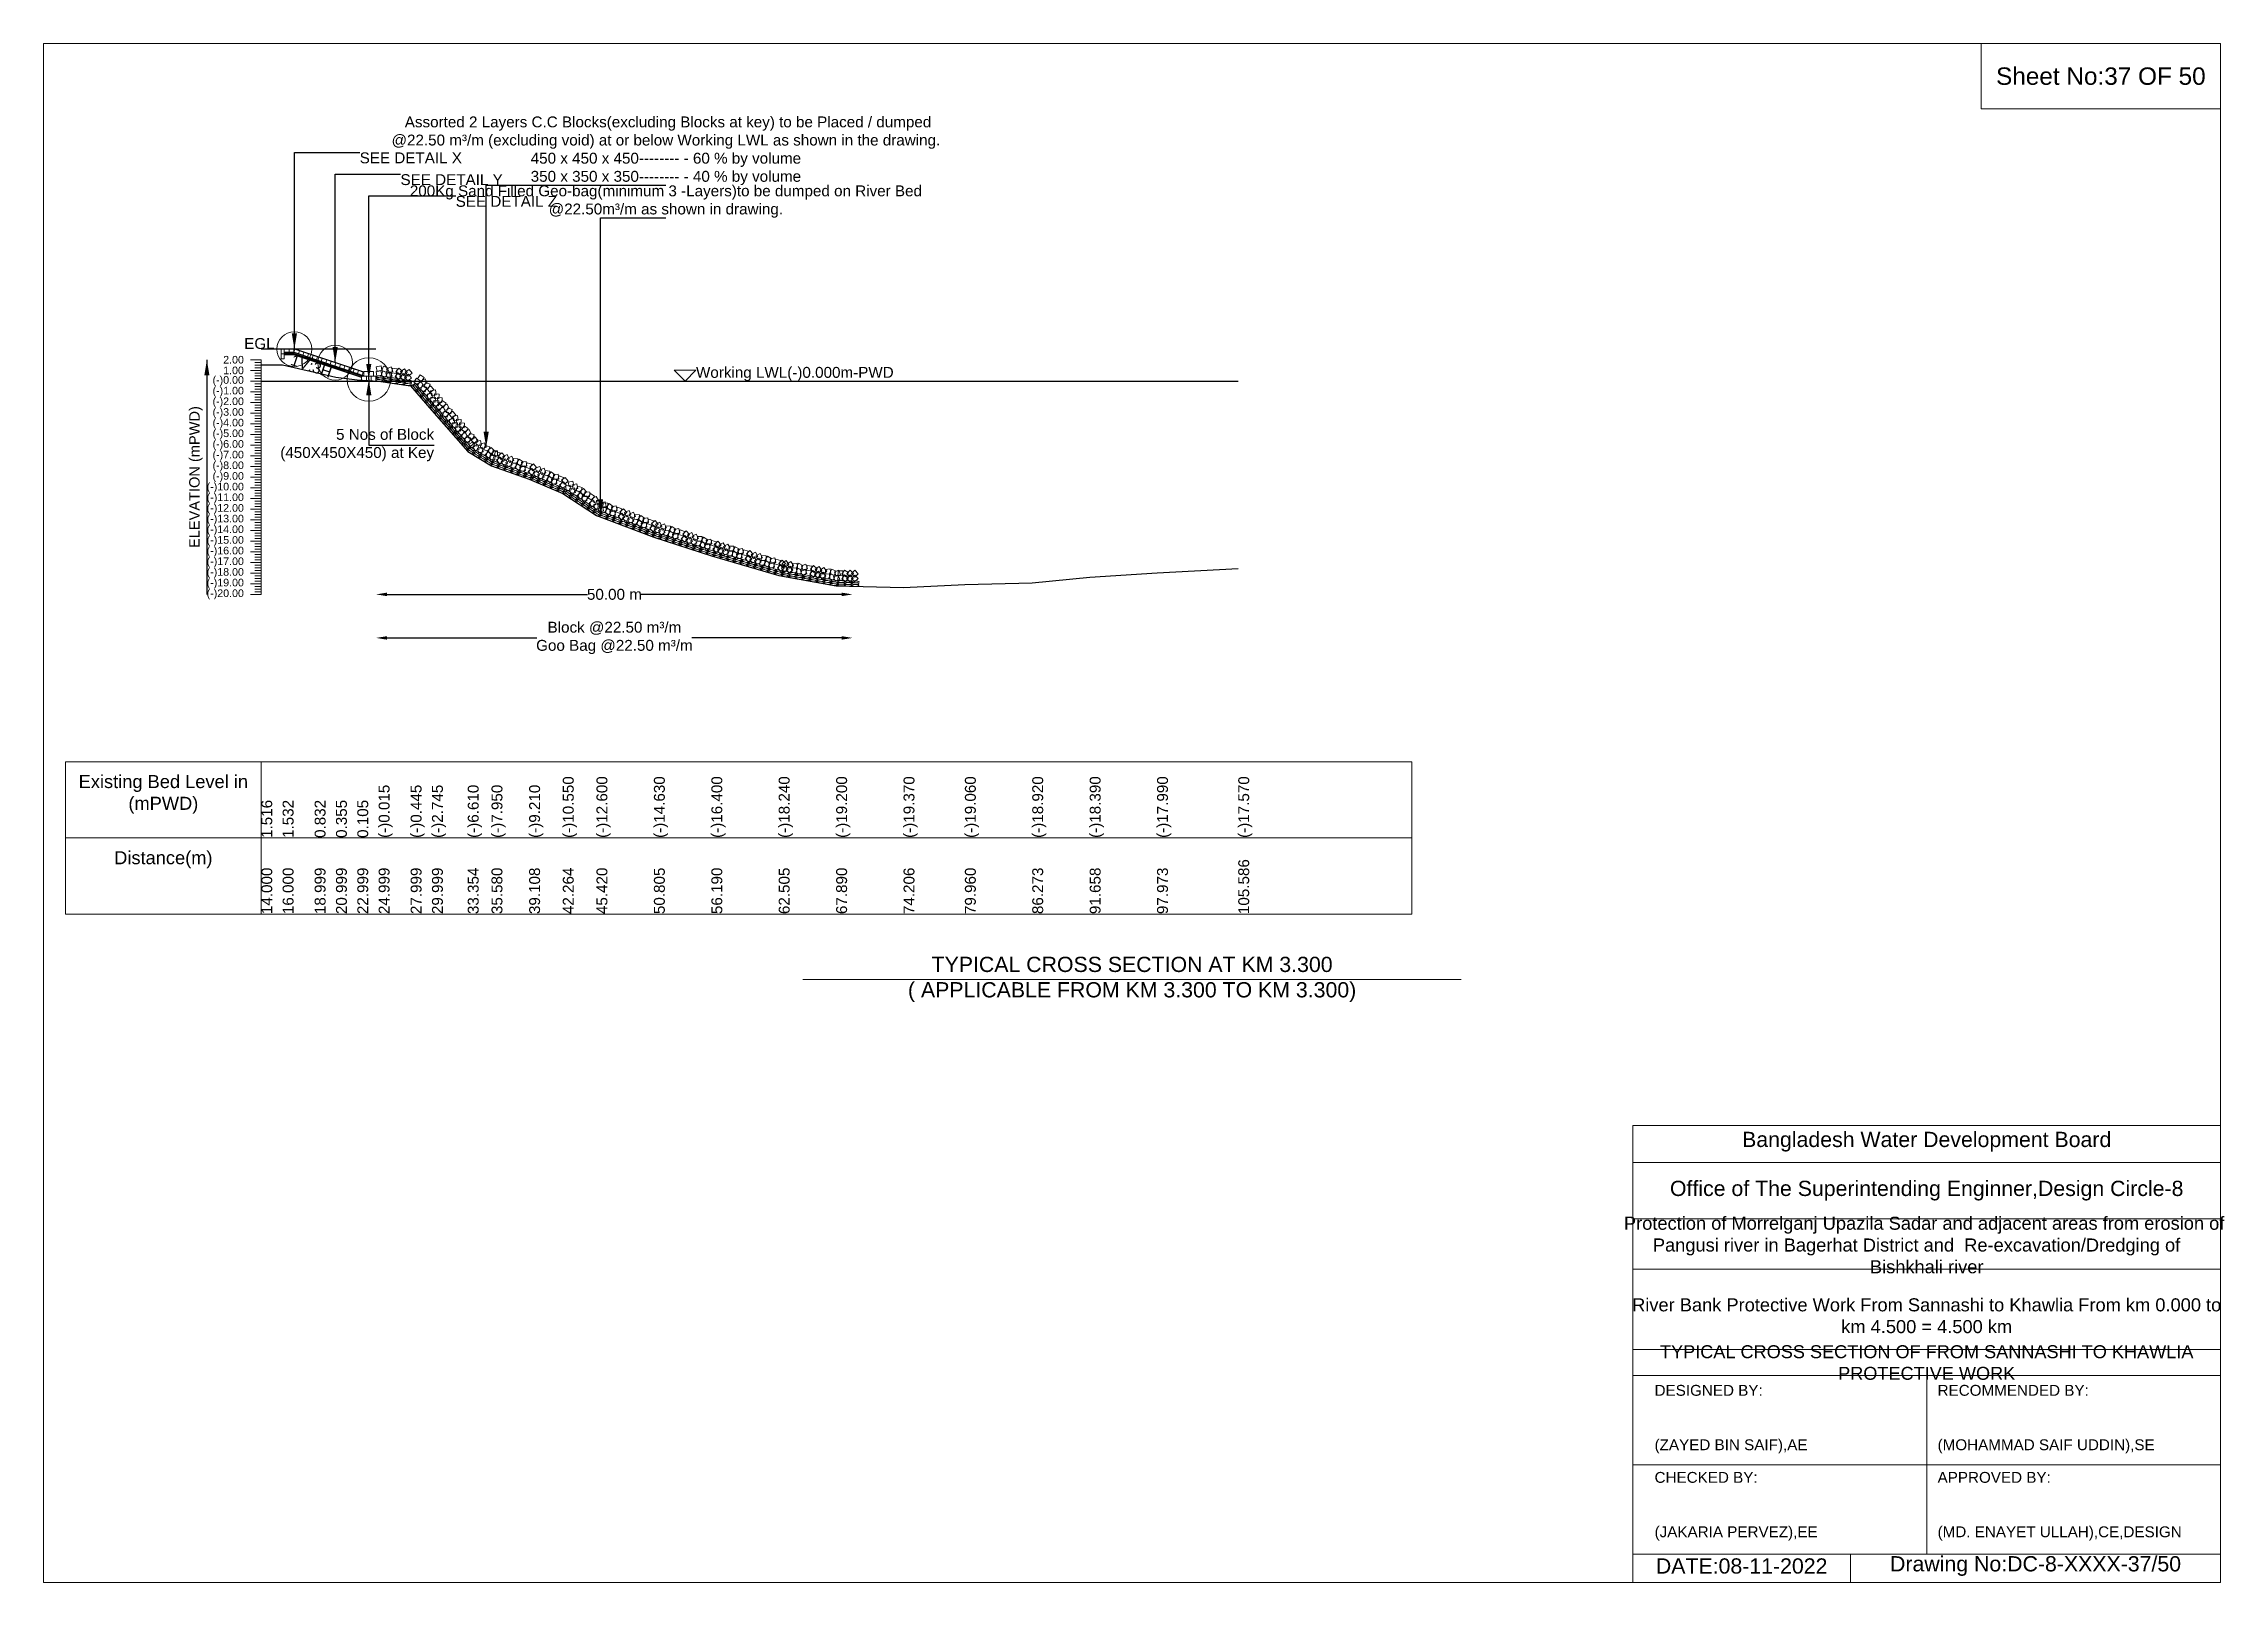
# Model space of a CAD drawing. Header units: inches. Extents: x 89000 to 845017, y -7071 to 0.
# Drawn here: x 640000 to 650017, y -7071 to 0 of the extents above; entities that cross this region are included whole.
import ezdxf

# ---------------------------------------------------------------- set-up
doc = ezdxf.new("R2010")
doc.units = ezdxf.units.IN
doc.header["$LTSCALE"] = 7
doc.header["$MEASUREMENT"] = 0
doc.header["$PDMODE"] = 3
for name, color, linetype, lineweight in [('Cross section Data Border', 7, 'Continuous', 9), ('Cross Section Labels', 7, 'Continuous', 9), ('Existing_Bed_Level for Xsection', 7, 'Continuous', 25), ('Long Section Labels', 7, 'Continuous', 9)]:
    doc.layers.add(name, color=color, linetype=linetype, lineweight=lineweight)
doc.styles.get("Standard").update_dxf_attribs({"font": 'arial.ttf'})
doc.dimstyles.new('Appron Lebeling Style', dxfattribs={"dimtxt": 50, "dimasz": 50, "dimexe": 0.18, "dimexo": 0.0625, "dimgap": 0.09, "dimtad": 0, "dimtih": 1, "dimtoh": 1, "dimdec": 4, "dimzin": 0, "dimdsep": 46, "dimtxsty": 'Standard', "dimcen": 0.09, "dimse1": 1, "dimse2": 1, "dimadec": 0, "dimazin": 0, "dimtfac": 1, "dimtdec": 4, "dimtofl": 0, "dimtmove": 0, "dimatfit": 3, "dimfxl": 1, "dimtolj": 1, "dimtzin": 0, "dimarcsym": 0})
doc.dimstyles.get("Standard").update_dxf_attribs({"dimtxt": 0.18, "dimasz": 0.18, "dimexe": 0.18, "dimexo": 0.0625, "dimgap": 0.09, "dimtad": 0, "dimtih": 1, "dimtoh": 1, "dimdec": 4, "dimzin": 0, "dimdsep": 46, "dimtxsty": 'Standard', "dimcen": 0.09, "dimadec": 0, "dimazin": 0, "dimtfac": 1, "dimtdec": 4, "dimtofl": 0, "dimtmove": 0, "dimatfit": 3, "dimfxl": 1, "dimtolj": 1, "dimtzin": 0, "dimarcsym": 0})

msp = doc.modelspace()

# ---------------------------------------------------------------- texts
at = {"layer": 'Cross section Data Border', "char_height": 60, "width": 800, "attachment_point": 5}
for s, insert in [('Existing Bed Level in (mPWD)', (640550, -3450)), ('Distance(m)', (640550, -3750))]:
    msp.add_mtext(s, dxfattribs=dict(at, insert=insert))
at = {"layer": 'Cross Section Labels'}
for s, insert, char_height, attachment_point in [('Sheet No:37 OF 50', (649450, -150), 80, 5), (' Assorted 2 Layers C.C Blocks(excluding Blocks at key) to be Placed / dumped^J@22.50 m³/m (excluding void) at or below Working LWL as shown in the drawing.^J450 x 450 x 450-------- - 60 % by volume^J350 x 350 x 350-------- - 40 % by volume', (642858.4958, -650), 50, 8), ('SEE DETAIL X', (641451.88561, -500), 50, 1), ('SEE DETAIL Y', (641639.31061, -600), 50, 1), ('200Kg Sand Filled Geo-bag(minimum 3 -Layers)to be dumped on River Bed^J@22.50m³/m as shown in drawing.', (642858.4958, -800), 50, 8), ('SEE DETAIL Z', (641892.88561, -700), 50, 1), ('EGL', (641061.30013, -1403.87), 50, 9), ('Working LWL(-)0.000m-PWD', (642996.73561, -1550.87), 50, 7), ('5 Nos of Block ^J(450X450X450) at Key', (641793.66061, -1844.87), 50, 6), ('TYPICAL CROSS SECTION AT KM 3.300^J( APPLICABLE FROM KM 3.300 TO KM 3.300)', (645000, -4300), 70, 5), ('Bangladesh Water Development Board', (648650, -5046), 70, 5), ('Office of The Superintending Enginner,Design Circle-8', (648650, -5271), 70, 5)]:
    msp.add_mtext(s, dxfattribs=dict(at, insert=insert, char_height=char_height, attachment_point=attachment_point))
at = {"layer": 'Cross Section Labels', "insert": (641237.85053, -1458.35024), "char_height": 50, "attachment_point": 2, "rotation": 341.565051177}
msp.add_mtext('1V:3H', dxfattribs=at)
at = {"layer": 'Cross Section Labels'}
for s, insert, char_height, width, attachment_point in [('Protection of Morrelganj Upazila Sadar and adjacent areas from erosion of  Pangusi river in Bagerhat District and  Re-excavation/Dredging of     Bishkhali river', (648650, -5521), 60, 2800, 5), ('River Bank Protective Work From Sannashi to Khawlia From km 0.000 to km 4.500 = 4.500 km', (648650, -5846), 60, 2700, 5), ('TYPICAL CROSS SECTION OF FROM SANNASHI TO KHAWLIA PROTECTIVE WORK', (648650, -6061), 59.5765532, 2800, 5), ('DESIGNED BY:^J^J^J(ZAYED BIN SAIF),AE', (647400, -6321), 50, 1400, 4), ('RECOMMENDED BY:^J^J^J(MOHAMMAD SAIF UDDIN),SE', (648700, -6321), 50, 1400, 4), ('CHECKED BY:^J^J^J(JAKARIA PERVEZ),EE', (647400, -6721), 50, 1400, 4), ('APPROVED BY:^J^J^J(MD. ENAYET ULLAH),CE,DESIGN', (648700, -6721), 50, 1400, 4), ('DATE:08-11-2022', (647800, -6996), 70, 1400, 5), ('Drawing No:DC-8-XXXX-37/50', (649150, -6996), 70, 2200, 5)]:
    msp.add_mtext(s, dxfattribs=dict(at, insert=insert, char_height=char_height, width=width, attachment_point=attachment_point))
at = {"layer": 'Long Section Labels', "char_height": 35, "attachment_point": 6}
for s, insert in [('2.00', (640920, -1452.87)), ('1.00', (640920, -1501.87)), ('(-)0.00', (640920, -1550.87)), ('(-)1.00', (640920, -1599.87)), ('(-)2.00', (640920, -1648.87)), ('(-)3.00', (640920, -1697.87)), ('(-)4.00', (640920, -1746.87)), ('(-)5.00', (640920, -1795.87)), ('(-)6.00', (640920, -1844.87)), ('(-)7.00', (640920, -1893.87)), ('(-)8.00', (640920, -1942.87)), ('(-)9.00', (640920, -1991.87)), ('(-)10.00', (640920, -2040.87)), ('(-)11.00', (640920, -2089.87)), ('(-)12.00', (640920, -2138.87)), ('(-)13.00', (640920, -2187.87)), ('(-)14.00', (640920, -2236.87)), ('(-)15.00', (640920, -2285.87)), ('(-)16.00', (640920, -2334.87)), ('(-)17.00', (640920, -2383.87)), ('(-)18.00', (640920, -2432.87)), ('(-)19.00', (640920, -2481.87)), ('(-)20.00', (640920, -2530.87))]:
    msp.add_mtext(s, dxfattribs=dict(at, insert=insert))
at = {"layer": 'Long Section Labels', "rotation": 90}
for s, insert, char_height, attachment_point in [('ELEVATION (mPWD)', (640700, -1991.87), 48, 5), ('(-)10.550', (642384.9399, -3650), 50, 1), ('(-)12.600', (642539.59743, -3650), 50, 1), ('(-)14.630', (642803.47045, -3650), 50, 1), ('(-)16.400', (643067.34348, -3650), 50, 1), ('(-)18.240', (643376.75694, -3650), 50, 1), ('(-)19.200', (643640.62641, -3650), 50, 1), ('(-)19.370', (643950.12033, -3650), 50, 1), ('(-)19.060', (644232.03861, -3650), 50, 1), ('(-)18.920', (644541.39947, -3650), 50, 1), ('(-)18.390', (644805.27214, -3650), 50, 1), ('(-)17.990', (645114.70341, -3650), 50, 1), ('(-)17.570', (645487.72301, -3650), 50, 1), ('1.516', (641000, -3650), 50, 1), ('1.532', (641097.99732, -3650), 50, 1), ('0.832', (641244.99331, -3650), 50, 1), ('0.355', (641342.99063, -3650), 50, 1), ('0.105', (641440.98795, -3650), 50, 1), ('(-)0.015', (641538.98527, -3650), 50, 1), ('(-)0.445', (641685.98126, -3650), 50, 1), ('(-)2.745', (641783.97858, -3650), 50, 1), ('(-)6.610', (641948.36064, -3650), 50, 1), ('(-)7.950', (642057.42595, -3650), 50, 1), ('(-)9.210', (642230.32988, -3650), 50, 1), ('14.000', (641000, -4000), 50, 1), ('16.000', (641097.99732, -4000), 50, 1), ('18.999', (641244.99331, -4000), 50, 1), ('20.999', (641342.99063, -4000), 50, 1), ('22.999', (641440.98795, -4000), 50, 1), ('24.999', (641538.98527, -4000), 50, 1), ('27.999', (641685.98126, -4000), 50, 1), ('29.999', (641783.97858, -4000), 50, 1), ('33.354', (641948.36064, -4000), 50, 1), ('35.580', (642057.42595, -4000), 50, 1), ('39.108', (642230.32988, -4000), 50, 1), ('42.264', (642384.9399, -4000), 50, 1), ('45.420', (642539.59743, -4000), 50, 1), ('50.805', (642803.47045, -4000), 50, 1), ('56.190', (643067.34348, -4000), 50, 1), ('62.505', (643376.75694, -4000), 50, 1), ('67.890', (643640.62641, -4000), 50, 1), ('74.206', (643950.12033, -4000), 50, 1), ('79.960', (644232.03861, -4000), 50, 1), ('86.273', (644541.39947, -4000), 50, 1), ('91.658', (644805.27214, -4000), 50, 1), ('97.973', (645114.70341, -4000), 50, 1), ('105.586', (645487.72301, -4000), 50, 1)]:
    msp.add_mtext(s, dxfattribs=dict(at, insert=insert, char_height=char_height, attachment_point=attachment_point))

# ---------------------------------------------------------------- blocks, each defined once
blk = doc.blocks.new('*D329')
at = {"layer": 'Cross Section Labels', "color": 0, "lineweight": -2, "transparency": 16777216}
for p, q in [((641577, -2531), (642499, -2531)), ((643666, -2531), (642744, -2531))]:
    blk.add_line(p, q, dxfattribs=at)
at = {"layer": 'Cross Section Labels', "color": 0, "transparency": 16777216}
for points in [[(641577, -2523), (641577, -2539), (641527, -2531)], [(643666, -2523), (643666, -2539), (643716, -2531)]]:
    blk.add_solid(points, dxfattribs=at)
at = {"layer": 'Defpoints', "color": 0, "transparency": 16777216}
for p in [(641527, -1551), (643716, -2494), (643716, -2531)]:
    blk.add_point(p, dxfattribs=at)
at = {"layer": 'Cross Section Labels', "color": 0, "transparency": 16777216, "insert": (642622, -2531), "char_height": 50, "attachment_point": 5}
blk.add_mtext('\\A1;50.00 m', dxfattribs=at)
blk = doc.blocks.new('*D330')
at = {"layer": 'Cross Section Labels', "color": 0, "lineweight": -2, "transparency": 16777216}
for p, q in [((641577, -2731), (642266, -2731)), ((643666, -2731), (642977, -2731))]:
    blk.add_line(p, q, dxfattribs=at)
at = {"layer": 'Cross Section Labels', "color": 0, "transparency": 16777216}
for points in [[(641577, -2723), (641577, -2739), (641527, -2731)], [(643666, -2723), (643666, -2739), (643716, -2731)]]:
    blk.add_solid(points, dxfattribs=at)
at = {"layer": 'Defpoints', "color": 0, "transparency": 16777216}
for p in [(641527, -1551), (643716, -2494), (643716, -2731)]:
    blk.add_point(p, dxfattribs=at)
at = {"layer": 'Cross Section Labels', "color": 0, "transparency": 16777216, "insert": (642622, -2731), "char_height": 50, "attachment_point": 5}
blk.add_mtext('\\A1;Block @22.50 m³/m ^JGoo Bag @22.50 m³/m ', dxfattribs=at)

# ---------------------------------------------------------------- dimensions: what is measured, and where the dimension line sits
at = {"layer": 'Cross Section Labels'}
for base, text, picture, middle in [((643716.34391, -2530.87), '50.00 m', '*D329', (642621.53976, -2530.87)), ((643716.34391, -2730.87), 'Block @22.50 m³/m ^JGoo Bag @22.50 m³/m ', '*D330', (642621.53976, -2730.87))]:
    dim = msp.add_linear_dim(base=base, p1=(641526.73561, -1550.87), p2=(643716.34391, -2493.70793), text=text, dimstyle='Appron Lebeling Style', dxfattribs=at)
    dim.commit()
    dim.dimension.update_dxf_attribs({"geometry": picture, "text_midpoint": middle})

# ---------------------------------------------------------------- linework, layer by layer
at = {"layer": 'Cross section Data Border'}
msp.add_lwpolyline([(640100, -3300), (646285.17729, -3300), (646285.17729, -4000), (640100, -4000)], close=True, dxfattribs=at)
for points in [[(641000, -3300), (641000, -4000)], [(640100, -3650), (646285.17729, -3650)]]:
    msp.add_lwpolyline(points, dxfattribs=at)
at = {"layer": 'Cross Section Labels'}
for points in [[(640000, 0), (650000, 0), (650000, -7071), (640000, -7071)], [(648900, 0), (650000, 0), (650000, -300), (648900, -300)], [(642946.73561, -1550.87), (642996.73561, -1500.87), (642896.73561, -1500.87)]]:
    msp.add_lwpolyline(points, close=True, dxfattribs=at)
for points in [[(643488, -4300), (645000, -4300), (646512, -4300)], [(647300, -7071), (647300, -4971), (650000, -4971)], [(647300, -5141), (650000, -5141)], [(647300, -5401), (650000, -5401)], [(647300, -5631), (650000, -5631)], [(647300, -6001), (650000, -6001)], [(647300, -6121), (650000, -6121)], [(648650, -6121), (648650, -6941)], [(647300, -6531), (650000, -6531)], [(647300, -6941), (650000, -6941)], [(648300, -6941), (648300, -7071)]]:
    msp.add_lwpolyline(points, dxfattribs=at)
for centre, radius in [((641151.88561, -1403.87), 80), ((641339.31061, -1466.345), 80), ((641493.66061, -1543.52), 100)]:
    msp.add_circle(centre, radius, dxfattribs=at)
at = {"layer": 'Existing_Bed_Level for Xsection'}
for points in [[(641526.73561, -1403.87), (641000, -1403.87)], [(641000, -1476.586), (641097.99732, -1475.802), (641244.99331, -1510.102), (641342.99063, -1533.475), (641440.98795, -1545.725), (641538.98527, -1551.605), (641685.98126, -1572.675), (641783.97858, -1685.375), (641948.36064, -1874.76), (642057.42595, -1940.42), (642230.32988, -2002.16), (642384.9399, -2067.82), (642539.59743, -2168.27), (642803.47045, -2267.74), (643067.34348, -2354.47), (643376.75694, -2444.63), (643640.62641, -2491.67), (643950.12033, -2500), (644232.03861, -2484.81), (644541.39947, -2477.95), (644805.27214, -2451.98), (645114.70341, -2432.38), (645487.72301, -2411.8)], [(641471.61061, -1510.445), (641154.14868, -1404.62436), (641151.88561, -1403.87), (641149.50013, -1403.87), (641105.40013, -1403.87)], [(641105.40013, -1418.57), (641149.50013, -1418.57), (641471.61061, -1525.94016)], [(641105.40013, -1423.47), (641148.70497, -1423.47), (641464.75497, -1528.82)], [(641105.40013, -1428.37), (641147.90981, -1428.37), (641460.58561, -1532.59527)], [(641000, -1550.87), (645487.72301, -1550.87)]]:
    msp.add_lwpolyline(points, dxfattribs=at)
at = {"layer": 'Long Section Labels'}
for points in [[(641000, -1452.87), (640950, -1452.87)], [(641000, -1501.87), (640950, -1501.87)], [(641000, -1465.12), (640970, -1465.12)], [(641000, -1477.37), (640970, -1477.37)], [(641000, -1489.62), (640970, -1489.62)], [(641000, -2530.87), (641000, -2481.87), (641000, -2432.87), (641000, -2383.87), (641000, -2334.87), (641000, -2285.87), (641000, -2236.87), (641000, -2187.87), (641000, -2138.87), (641000, -2089.87), (641000, -2040.87), (641000, -1991.87), (641000, -1942.87), (641000, -1893.87), (641000, -1844.87), (641000, -1795.87), (641000, -1746.87), (641000, -1697.87), (641000, -1648.87), (641000, -1599.87), (641000, -1550.87), (641000, -1501.87), (641000, -1452.87)], [(641000, -1550.87), (640950, -1550.87)], [(641000, -1599.87), (640950, -1599.87)], [(641000, -1514.12), (640970, -1514.12)], [(641000, -1526.37), (640970, -1526.37)], [(641000, -1538.62), (640970, -1538.62)], [(641000, -1563.12), (640970, -1563.12)], [(641000, -1575.37), (640970, -1575.37)], [(641000, -1587.62), (640970, -1587.62)], [(641000, -1648.87), (640950, -1648.87)], [(641000, -1697.87), (640950, -1697.87)], [(641000, -1612.12), (640970, -1612.12)], [(641000, -1624.37), (640970, -1624.37)], [(641000, -1636.62), (640970, -1636.62)], [(641000, -1661.12), (640970, -1661.12)], [(641000, -1673.37), (640970, -1673.37)], [(641000, -1685.62), (640970, -1685.62)], [(641000, -1746.87), (640950, -1746.87)], [(641000, -1795.87), (640950, -1795.87)], [(641000, -1710.12), (640970, -1710.12)], [(641000, -1722.37), (640970, -1722.37)], [(641000, -1734.62), (640970, -1734.62)], [(641000, -1759.12), (640970, -1759.12)], [(641000, -1771.37), (640970, -1771.37)], [(641000, -1783.62), (640970, -1783.62)], [(641000, -1844.87), (640950, -1844.87)], [(641000, -1893.87), (640950, -1893.87)], [(641000, -1808.12), (640970, -1808.12)], [(641000, -1820.37), (640970, -1820.37)], [(641000, -1832.62), (640970, -1832.62)], [(641000, -1857.12), (640970, -1857.12)], [(641000, -1869.37), (640970, -1869.37)], [(641000, -1881.62), (640970, -1881.62)], [(641000, -1942.87), (640950, -1942.87)], [(641000, -1991.87), (640950, -1991.87)], [(641000, -1906.12), (640970, -1906.12)], [(641000, -1918.37), (640970, -1918.37)], [(641000, -1930.62), (640970, -1930.62)], [(641000, -1955.12), (640970, -1955.12)], [(641000, -1967.37), (640970, -1967.37)], [(641000, -1979.62), (640970, -1979.62)], [(641000, -2040.87), (640950, -2040.87)], [(641000, -2089.87), (640950, -2089.87)], [(641000, -2004.12), (640970, -2004.12)], [(641000, -2016.37), (640970, -2016.37)], [(641000, -2028.62), (640970, -2028.62)], [(641000, -2053.12), (640970, -2053.12)], [(641000, -2065.37), (640970, -2065.37)], [(641000, -2077.62), (640970, -2077.62)], [(641000, -2102.12), (640970, -2102.12)], [(641000, -2138.87), (640950, -2138.87)], [(641000, -2187.87), (640950, -2187.87)], [(641000, -2114.37), (640970, -2114.37)], [(641000, -2126.62), (640970, -2126.62)], [(641000, -2151.12), (640970, -2151.12)], [(641000, -2163.37), (640970, -2163.37)], [(641000, -2175.62), (640970, -2175.62)], [(641000, -2200.12), (640970, -2200.12)], [(641000, -2236.87), (640950, -2236.87)], [(641000, -2285.87), (640950, -2285.87)], [(641000, -2212.37), (640970, -2212.37)], [(641000, -2224.62), (640970, -2224.62)], [(641000, -2249.12), (640970, -2249.12)], [(641000, -2261.37), (640970, -2261.37)], [(641000, -2273.62), (640970, -2273.62)], [(641000, -2298.12), (640970, -2298.12)], [(641000, -2334.87), (640950, -2334.87)], [(641000, -2383.87), (640950, -2383.87)], [(641000, -2310.37), (640970, -2310.37)], [(641000, -2322.62), (640970, -2322.62)], [(641000, -2347.12), (640970, -2347.12)], [(641000, -2359.37), (640970, -2359.37)], [(641000, -2371.62), (640970, -2371.62)], [(641000, -2396.12), (640970, -2396.12)], [(641000, -2432.87), (640950, -2432.87)], [(641000, -2481.87), (640950, -2481.87)], [(641000, -2408.37), (640970, -2408.37)], [(641000, -2420.62), (640970, -2420.62)], [(641000, -2445.12), (640970, -2445.12)], [(641000, -2457.37), (640970, -2457.37)], [(641000, -2469.62), (640970, -2469.62)], [(641000, -2494.12), (640970, -2494.12)], [(641000, -2530.87), (640950, -2530.87)], [(641000, -2506.37), (640970, -2506.37)], [(641000, -2518.62), (640970, -2518.62)]]:
    msp.add_lwpolyline(points, dxfattribs=at)
for points in [[(641105.40013, -1403.87), (641090.70013, -1403.87), (641090.70013, -1425.92), (641105.40013, -1425.92)], [(641105.40013, -1425.92), (641090.70013, -1425.92), (641090.70013, -1447.97), (641105.40013, -1447.97)], [(641127.45013, -1403.87), (641105.40013, -1403.87), (641105.40013, -1418.57), (641127.45013, -1418.57)], [(641149.50013, -1403.87), (641127.45013, -1403.87), (641127.45013, -1418.57), (641149.50013, -1418.57)], [(641175.06714, -1411.59718), (641154.14868, -1404.62436), (641149.50013, -1418.57), (641170.41859, -1425.54282)], [(641195.98561, -1418.57), (641175.06714, -1411.59718), (641170.41859, -1425.54282), (641191.33706, -1432.51564)], [(641216.90408, -1425.54282), (641195.98561, -1418.57), (641191.33706, -1432.51564), (641212.25553, -1439.48847)], [(641237.82254, -1432.51564), (641216.90408, -1425.54282), (641212.25553, -1439.48847), (641233.17399, -1446.46129)], [(641258.74101, -1439.48847), (641237.82254, -1432.51564), (641233.17399, -1446.46129), (641254.09246, -1453.43411)], [(641279.65948, -1446.46129), (641258.74101, -1439.48847), (641254.09246, -1453.43411), (641275.01093, -1460.40693)], [(641300.57794, -1453.43411), (641279.65948, -1446.46129), (641275.01093, -1460.40693), (641295.92939, -1467.37976)], [(641321.49641, -1460.40693), (641300.57794, -1453.43411), (641295.92939, -1467.37976), (641316.84786, -1474.35258)], [(641342.41488, -1467.37976), (641321.49641, -1460.40693), (641316.84786, -1474.35258), (641337.76633, -1481.3254)], [(641363.33334, -1474.35258), (641342.41488, -1467.37976), (641337.76633, -1481.3254), (641358.68479, -1488.29822)], [(641384.25181, -1481.3254), (641363.33334, -1474.35258), (641358.68479, -1488.29822), (641379.60326, -1495.27104)], [(641405.17028, -1488.29822), (641384.25181, -1481.3254), (641379.60326, -1495.27104), (641400.52173, -1502.24387)], [(641426.08874, -1495.27104), (641405.17028, -1488.29822), (641400.52173, -1502.24387), (641421.44019, -1509.21669)], [(641447.00721, -1502.24387), (641426.08874, -1495.27104), (641421.44019, -1509.21669), (641442.35866, -1516.18951)], [(641467.92568, -1509.21669), (641447.00721, -1502.24387), (641442.35866, -1516.18951), (641463.27713, -1523.16233)], [(641548.48588, -1502.56662), (641526.88453, -1506.992), (641531.30991, -1528.59336), (641552.91127, -1524.16797)], [(641549.80654, -1480.5562), (641528.20519, -1484.98159), (641532.63057, -1506.58294), (641554.23193, -1502.15755)], [(641582.29028, -1491.28097), (641562.01858, -1482.60568), (641553.34329, -1502.87737), (641573.61498, -1511.55267)], [(641595.78376, -1485.87597), (641575.31189, -1494.06772), (641583.50363, -1514.53959), (641603.97551, -1506.34785)], [(641623.94838, -1493.98724), (641602.12146, -1490.85863), (641598.99285, -1512.68555), (641620.81977, -1515.81416)], [(641648.77705, -1504.59801), (641631.43054, -1490.98548), (641617.81801, -1508.33199), (641635.16452, -1521.94452)], [(641657.34286, -1494.16053), (641639.69137, -1507.37521), (641652.90604, -1525.02669), (641670.55753, -1511.81202)], [(641692.38621, -1514.92834), (641679.15748, -1497.28738), (641661.51653, -1510.51611), (641674.74525, -1528.15706)], [(641482.63561, -1528.82), (641460.58561, -1528.82), (641460.58561, -1550.87), (641482.63561, -1550.87)], [(641493.66061, -1506.77), (641471.61061, -1506.77), (641471.61061, -1528.82), (641493.66061, -1528.82)], [(641504.68561, -1528.82), (641482.63561, -1528.82), (641482.63561, -1550.87), (641504.68561, -1550.87)], [(641515.71061, -1506.77), (641493.66061, -1506.77), (641493.66061, -1528.82), (641515.71061, -1528.82)], [(641526.73561, -1528.82), (641504.68561, -1528.82), (641504.68561, -1550.87), (641526.73561, -1550.87)], [(641579.16167, -1513.10789), (641558.88997, -1504.43259), (641550.21468, -1524.70429), (641570.48637, -1533.37959)], [(641592.65515, -1507.70289), (641572.18328, -1515.89463), (641580.37502, -1536.36651), (641600.8469, -1528.17477)], [(641620.81977, -1515.81416), (641598.99285, -1512.68555), (641595.86424, -1534.51246), (641617.69116, -1537.64107)], [(641645.64844, -1526.42493), (641628.30193, -1512.8124), (641614.6894, -1530.15891), (641632.03591, -1543.77144)], [(641654.21425, -1515.98745), (641636.56276, -1529.20212), (641649.77743, -1546.85361), (641667.42892, -1533.63894)], [(641689.2576, -1536.75526), (641676.02887, -1519.1143), (641658.38792, -1532.34302), (641671.61664, -1549.98398)], [(641731.48452, -1549.53772), (641713.19998, -1537.21383), (641700.8761, -1555.49837), (641719.16064, -1567.82226)], [(641745.39079, -1574.23427), (641735.72581, -1554.41533), (641715.90686, -1564.08031), (641725.57185, -1583.89926)], [(641748.12377, -1535.0692), (641729.83923, -1522.74532), (641717.51535, -1541.02986), (641735.79989, -1553.35374)], [(641759.13417, -1578.96795), (641738.28875, -1571.77971), (641731.10051, -1592.62513), (641751.94594, -1599.81337)], [(641762.03004, -1559.76576), (641752.36506, -1539.94681), (641732.54611, -1549.6118), (641742.21109, -1569.43074)], [(641775.13974, -1603.52115), (641760.67122, -1586.88191), (641744.03198, -1601.35042), (641758.50049, -1617.98967)], [(641775.77342, -1564.49943), (641754.928, -1557.31119), (641747.73976, -1578.15662), (641768.58519, -1585.34486)], [(641791.77899, -1589.05264), (641777.31047, -1572.41339), (641760.67122, -1586.88191), (641775.13974, -1603.52115)], [(641803.62621, -1613.31567), (641799.40278, -1591.67393), (641777.76103, -1595.89737), (641781.98447, -1617.53911)], [(641786.98697, -1627.78419), (641782.76353, -1606.14244), (641761.12178, -1610.36588), (641765.34522, -1632.00763)], [(641800.29269, -1625.48818), (641778.29679, -1623.94449), (641776.75309, -1645.94038), (641798.74899, -1647.48408)], [(641813.22688, -1664.11518), (641814.75306, -1642.11806), (641792.75594, -1640.59188), (641791.22976, -1662.589)], [(641816.93193, -1611.01967), (641794.93604, -1609.47597), (641793.39234, -1631.47187), (641815.38824, -1633.01556)], [(641832.78136, -1666.05592), (641814.50781, -1653.71575), (641802.16764, -1671.9893), (641820.4412, -1684.32947)], [(641829.86612, -1649.64666), (641831.3923, -1627.64955), (641809.39518, -1626.12336), (641807.869, -1648.12048)], [(641846.66562, -1690.76485), (641837.0183, -1670.9373), (641817.19075, -1680.58463), (641826.83808, -1700.41218)], [(641849.43349, -1651.60223), (641831.15994, -1639.26206), (641818.81977, -1657.53562), (641837.09333, -1669.87578)], [(641860.40478, -1695.51077), (641839.56577, -1688.30396), (641832.35897, -1709.14298), (641853.19798, -1716.34978)], [(641863.31775, -1676.31117), (641853.67043, -1656.48362), (641833.84288, -1666.13094), (641843.49021, -1685.95849)], [(641877.05691, -1681.05708), (641856.2179, -1673.85028), (641849.0111, -1694.68929), (641869.85011, -1701.89609)], [(641893.0406, -1705.62454), (641878.58691, -1688.97241), (641861.93478, -1703.42609), (641876.38847, -1720.07822)], [(641876.38847, -1720.07822), (641861.93478, -1703.42609), (641845.28265, -1717.87978), (641859.73634, -1734.53191)], [(641888.21408, -1744.3518), (641884.00992, -1722.7063), (641862.36442, -1726.91046), (641866.56858, -1748.55596)], [(641901.52184, -1742.06765), (641879.52733, -1740.50436), (641877.96403, -1762.49887), (641899.95855, -1764.06216)], [(641904.86621, -1729.89811), (641900.66205, -1708.25262), (641879.01655, -1712.45677), (641883.22071, -1734.10227)], [(641914.42161, -1780.70615), (641915.96739, -1758.7104), (641893.97164, -1757.16463), (641892.42586, -1779.16038)], [(641918.17397, -1727.61396), (641896.17946, -1726.05067), (641894.61616, -1748.04518), (641916.61068, -1749.60848)], [(641933.95717, -1782.62083), (641915.68362, -1770.28066), (641903.34345, -1788.55421), (641921.617, -1800.89438)], [(641931.07374, -1766.25247), (641932.61952, -1744.25672), (641910.62377, -1742.71094), (641909.07799, -1764.70669)], [(641947.84143, -1807.32976), (641938.19411, -1787.50221), (641918.36656, -1797.14954), (641928.01389, -1816.97709)], [(641950.6093, -1768.16714), (641932.33575, -1755.82697), (641919.99558, -1774.10053), (641938.26913, -1786.44069)], [(641964.49356, -1792.87608), (641954.84624, -1773.04853), (641935.01869, -1782.69585), (641944.66602, -1802.5234)], [(641978.23272, -1797.62199), (641957.39371, -1790.41519), (641950.18691, -1811.2542), (641971.02592, -1818.461)], [(641961.58059, -1812.07568), (641940.74158, -1804.86887), (641933.53478, -1825.70789), (641954.37379, -1832.91469)], [(641977.56428, -1836.64313), (641963.11059, -1819.991), (641946.45846, -1834.44469), (641960.91215, -1851.09682)], [(641983.10678, -1848.91931), (641972.42166, -1829.6312), (641953.13356, -1840.31632), (641963.81868, -1859.60442)], [(641994.21641, -1822.18945), (641979.76272, -1805.53732), (641963.11059, -1819.991), (641977.56428, -1836.64313)], [(641994.47952, -1830.02848), (641983.7944, -1810.74038), (641964.5063, -1821.42549), (641975.19142, -1840.7136)], [(641995.05805, -1842.63593), (641973.65637, -1847.94349), (641978.96393, -1869.34518), (642000.36562, -1864.03761)], [(642006.4308, -1823.7451), (641985.02911, -1829.05267), (641990.33668, -1850.45436), (642011.73836, -1845.14679)], [(642019.26285, -1875.39972), (642013.93824, -1854.00226), (641992.54079, -1859.32687), (641997.8654, -1880.72433)], [(642030.63559, -1856.50889), (642025.31098, -1835.11144), (642003.91353, -1840.43605), (642009.23814, -1861.8335)], [(642038.4344, -1871.18595), (642017.24256, -1865.09428), (642011.15089, -1886.28612), (642032.34273, -1892.37779)], [(642049.80714, -1852.29513), (642028.6153, -1846.20346), (642022.52363, -1867.3953), (642043.71547, -1873.48697)], [(642059.2725, -1890.39734), (642043.97203, -1874.51974), (642028.09443, -1889.82021), (642043.3949, -1905.69781)], [(642070.64524, -1871.50652), (642055.34478, -1855.62892), (642039.46718, -1870.92939), (642054.76764, -1886.80699)], [(642073.80576, -1890.66693), (642051.7597, -1890.25005), (642051.34283, -1912.29611), (642073.38889, -1912.71298)], [(642089.63354, -1901.97164), (642068.86769, -1894.55663), (642061.45269, -1915.32248), (642082.21853, -1922.73748)], [(642085.1785, -1871.7761), (642063.13244, -1871.35923), (642062.71557, -1893.40529), (642084.76163, -1893.82216)], [(642097.04854, -1881.20579), (642076.2827, -1873.79079), (642068.86769, -1894.55663), (642089.63354, -1901.97164)], [(642111.85008, -1917.31688), (642097.56378, -1900.52093), (642080.76783, -1914.80724), (642095.05413, -1931.60319)], [(642119.26509, -1896.55104), (642104.97878, -1879.75509), (642088.18283, -1894.04139), (642102.46914, -1910.83734)], [(642129.73885, -1888.02964), (642109.80822, -1897.46217), (642119.24076, -1917.3928), (642139.17138, -1907.96026)], [(642159.9414, -1915.36357), (642150.493, -1895.44047), (642130.56989, -1904.88887), (642140.01829, -1924.81198)], [(642122.32384, -1908.79548), (642102.39322, -1918.22802), (642111.82575, -1938.15864), (642131.75638, -1928.72611)], [(642152.5264, -1936.12942), (642143.07799, -1916.20631), (642123.15489, -1925.65471), (642132.60329, -1945.57782)], [(642170.48704, -1928.20985), (642148.50927, -1926.42652), (642146.72593, -1948.40428), (642168.7037, -1950.18762)], [(642177.90204, -1907.44401), (642155.92427, -1905.66067), (642154.14093, -1927.63844), (642176.1187, -1929.42178)], [(642194.71092, -1942.92406), (642176.57431, -1930.38348), (642164.03374, -1948.52009), (642182.17034, -1961.06066)], [(642202.12592, -1922.15822), (642183.98932, -1909.61764), (642171.44874, -1927.75424), (642189.58534, -1940.29482)], [(642209.0108, -1940.31609), (642187.31718, -1944.26444), (642191.26554, -1965.95806), (642212.95915, -1962.00971)], [(642216.42581, -1919.55025), (642194.73219, -1923.4986), (642198.68054, -1945.19222), (642220.37416, -1941.24386)], [(642234.99444, -1953.87666), (642214.22859, -1946.46166), (642206.81359, -1967.2275), (642227.57943, -1974.6425)], [(642242.40944, -1933.11082), (642221.6436, -1925.69581), (642214.22859, -1946.46166), (642234.99444, -1953.87666)], [(642257.21098, -1969.2219), (642242.92468, -1952.42595), (642226.12873, -1966.71226), (642240.41503, -1983.50821)], [(642264.62599, -1948.45606), (642250.33968, -1931.66011), (642233.54373, -1945.94642), (642247.83004, -1962.74237)], [(642270.05014, -1962.96081), (642249.60101, -1971.20917), (642257.84936, -1991.6583), (642278.2985, -1983.40995)], [(642278.66932, -1942.66519), (642258.22018, -1950.91355), (642266.46854, -1971.36268), (642286.91767, -1963.11433)], [(642298.59898, -1992.0177), (642290.33434, -1971.57513), (642269.89178, -1979.83977), (642278.15642, -2000.28233)], [(642307.21815, -1971.72207), (642298.95351, -1951.27951), (642278.51095, -1959.54415), (642286.77559, -1979.98671)], [(642316.99285, -1985.16427), (642295.15736, -1982.09606), (642292.08915, -2003.93155), (642313.92464, -2006.99976)], [(642325.61202, -1964.86864), (642303.77653, -1961.80043), (642300.70833, -1983.63592), (642322.54382, -1986.70413)], [(642340.31282, -2001.27274), (642322.94229, -1987.69088), (642309.36043, -2005.06142), (642326.73096, -2018.64328)], [(642348.932, -1980.97712), (642331.56146, -1967.39526), (642317.9796, -1984.76579), (642335.35014, -1998.34766)], [(642354.74096, -1999.50726), (642332.85325, -2002.17754), (642335.52353, -2024.06525), (642357.41125, -2021.39497)], [(642363.36014, -1979.21163), (642341.47242, -1981.88191), (642344.14271, -2003.76963), (642366.03042, -2001.09935)], [(642388.50444, -1994.27158), (642368.20882, -1985.65241), (642359.58965, -2005.94803), (642379.88527, -2014.5672)], [(642409.78356, -2010.89238), (642396.50607, -1993.28809), (642378.90178, -2006.56558), (642392.17927, -2024.16986)], [(642379.88527, -2014.5672), (642359.58965, -2005.94803), (642350.97047, -2026.24365), (642371.2661, -2034.86283)], [(642401.16438, -2031.18801), (642387.8869, -2013.58372), (642370.28261, -2026.8612), (642383.56009, -2044.46549)], [(642419.43395, -2028.68735), (642397.86368, -2033.26182), (642402.43815, -2054.83209), (642424.00842, -2050.25762)], [(642431.44444, -2010.19544), (642409.87416, -2014.76991), (642414.44863, -2036.34018), (642436.01891, -2031.76571)], [(642442.50709, -2062.2577), (642437.91545, -2040.69107), (642416.34882, -2045.28272), (642420.94047, -2066.84934)], [(642454.51758, -2043.76579), (642449.92594, -2022.19916), (642428.35931, -2026.79081), (642432.95096, -2048.35743)], [(642461.81122, -2058.70032), (642440.83949, -2051.88935), (642434.02852, -2072.86107), (642455.00024, -2079.67204)], [(642473.8217, -2040.20841), (642452.84998, -2033.39744), (642446.03901, -2054.36916), (642467.01073, -2061.18013)], [(642481.9819, -2078.61132), (642467.23191, -2062.22106), (642450.84166, -2076.97104), (642465.59164, -2093.3613)], [(642493.99238, -2060.11941), (642479.2424, -2043.72915), (642462.85214, -2058.47913), (642477.60213, -2074.86939)], [(642496.4975, -2079.37647), (642474.47849, -2078.20785), (642473.30987, -2100.22687), (642495.32888, -2101.39548)], [(642508.50799, -2060.88456), (642486.48898, -2059.71595), (642485.32036, -2081.73496), (642507.33937, -2082.90357)], [(642518.64679, -2098.57144), (642500.15488, -2086.56096), (642488.1444, -2105.05287), (642506.63631, -2117.06335)], [(642530.65728, -2080.07953), (642512.16537, -2068.06905), (642500.15488, -2086.56096), (642518.64679, -2098.57144)], [(642536.71867, -2118.63282), (642526.69769, -2098.99148), (642507.05634, -2109.01246), (642517.07732, -2128.65381)], [(642548.72916, -2100.14091), (642538.70817, -2080.49957), (642519.06683, -2090.52055), (642529.08781, -2110.1619)], [(642560.8878, -2094.26885), (642539.31753, -2098.84332), (642543.892, -2120.41359), (642565.46227, -2115.83912)], [(642548.87732, -2112.76076), (642527.30704, -2117.33523), (642531.88151, -2138.9055), (642553.45179, -2134.33103)], [(642571.95046, -2146.33111), (642567.35881, -2124.76448), (642545.79219, -2129.35613), (642550.38383, -2150.92275)], [(642583.96094, -2127.8392), (642579.3693, -2106.27257), (642557.80268, -2110.86422), (642562.39432, -2132.43084)], [(642584.60649, -2132.31578), (642562.66335, -2130.1476), (642560.49517, -2152.09075), (642582.43831, -2154.25893)], [(642592.38423, -2111.68306), (642570.44109, -2109.51488), (642568.27291, -2131.45802), (642590.21605, -2133.62621)], [(642608.56881, -2147.4522), (642590.65474, -2134.59574), (642577.79828, -2152.50982), (642595.71236, -2165.36627)], [(642616.34656, -2126.81948), (642598.43249, -2113.96302), (642585.57603, -2131.87709), (642603.4901, -2144.73355)], [(642622.9122, -2145.09521), (642601.15273, -2148.66282), (642604.72034, -2170.42229), (642626.47981, -2166.85469)], [(642630.68995, -2124.46249), (642608.93047, -2128.0301), (642612.49808, -2149.78957), (642634.25756, -2146.22196)], [(642648.65423, -2159.10901), (642628.0215, -2151.33126), (642620.24376, -2171.96399), (642640.87648, -2179.74173)], [(642656.43197, -2138.47629), (642635.79925, -2130.69854), (642628.0215, -2151.33126), (642648.65423, -2159.10901)], [(642670.59847, -2174.8412), (642656.60867, -2157.79749), (642639.56496, -2171.78728), (642653.55476, -2188.831)], [(642678.37621, -2154.20848), (642664.38642, -2137.16477), (642647.3427, -2151.15456), (642661.3325, -2168.19827)], [(642681.21994, -2166.50464), (642661.12709, -2175.58648), (642670.20893, -2195.67933), (642690.30178, -2186.59749)], [(642688.99768, -2145.87192), (642668.90483, -2154.95376), (642677.98668, -2175.04661), (642698.07953, -2165.96477)], [(642710.93888, -2194.36362), (642701.84104, -2174.278), (642681.75543, -2183.37584), (642690.85327, -2203.46146)], [(642718.71663, -2173.73089), (642709.61879, -2153.64528), (642689.53318, -2162.74312), (642698.63102, -2182.82873)], [(642729.03554, -2186.75999), (642707.0924, -2184.59181), (642704.92422, -2206.53495), (642726.86736, -2208.70314)], [(642736.81328, -2166.12727), (642714.87014, -2163.95909), (642712.70196, -2185.90223), (642734.6451, -2188.07041)], [(642752.99787, -2201.89641), (642735.08379, -2189.03995), (642722.22734, -2206.95402), (642740.14141, -2219.81048)], [(642760.77561, -2181.26369), (642742.86154, -2168.40723), (642730.00508, -2186.3213), (642747.91915, -2199.17776)], [(642767.34125, -2199.53942), (642745.58178, -2203.10703), (642749.14939, -2224.8665), (642770.90886, -2221.29889)], [(642775.119, -2178.9067), (642753.35953, -2182.47431), (642756.92713, -2204.23378), (642778.68661, -2200.66617)], [(642800.86102, -2192.9205), (642780.2283, -2185.14275), (642772.45055, -2205.77547), (642793.08328, -2213.55322)], [(642822.80526, -2208.65269), (642808.81547, -2191.60897), (642791.77176, -2205.59877), (642805.76155, -2222.64248)], [(642830.50539, -2199.09257), (642810.82083, -2209.0284), (642820.75666, -2228.71296), (642840.44122, -2218.77712)], [(642793.08328, -2213.55322), (642772.45055, -2205.77547), (642764.67281, -2226.40819), (642785.30553, -2234.18594)], [(642815.02752, -2229.28541), (642801.03772, -2212.2417), (642783.99401, -2226.23149), (642797.98381, -2243.2752)], [(642823.62034, -2220.04009), (642803.93578, -2229.97592), (642813.87162, -2249.66048), (642833.55617, -2239.72464)], [(642854.50757, -2246.5979), (642844.55606, -2226.92126), (642824.87943, -2236.87276), (642834.83093, -2256.5494)], [(642861.39262, -2225.65038), (642851.44111, -2205.97374), (642831.76448, -2215.92524), (642841.71598, -2235.60188)], [(642872.26121, -2238.22459), (642850.24524, -2237.00018), (642849.02082, -2259.01616), (642871.0368, -2260.24057)], [(642879.14626, -2217.27707), (642857.13028, -2216.05266), (642855.90587, -2238.06864), (642877.92185, -2239.29305)], [(642896.8511, -2252.31863), (642878.40175, -2240.24287), (642866.32598, -2258.69222), (642884.77533, -2270.76798)], [(642903.73614, -2231.37111), (642885.2868, -2219.29535), (642873.21103, -2237.7447), (642891.66038, -2249.82046)], [(642911.08011, -2249.34822), (642889.4938, -2253.84643), (642893.99201, -2275.43273), (642915.57832, -2270.93452)], [(642917.96516, -2228.4007), (642896.37885, -2232.89891), (642900.87706, -2254.48521), (642922.46337, -2249.987)], [(642937.39986, -2262.24429), (642916.45234, -2255.35924), (642909.5673, -2276.30676), (642930.51482, -2283.19181)], [(642944.28491, -2241.29677), (642923.33739, -2234.41172), (642916.45234, -2255.35924), (642937.39986, -2262.24429)], [(642959.99909, -2277.02016), (642945.29069, -2260.59258), (642928.86311, -2275.30098), (642943.57151, -2291.72856)], [(642966.88414, -2256.07264), (642952.17574, -2239.64506), (642935.74816, -2254.35346), (642950.45656, -2270.78104)], [(642970.25298, -2268.23542), (642950.56843, -2278.17126), (642960.50426, -2297.85581), (642980.18882, -2287.91998)], [(642977.13803, -2247.2879), (642957.45348, -2257.22374), (642967.38931, -2276.90829), (642987.07386, -2266.97246)], [(643001.14021, -2294.79323), (642991.18871, -2275.11659), (642971.51207, -2285.0681), (642981.46358, -2304.74474)], [(643008.02526, -2273.84571), (642998.07376, -2254.16907), (642978.39712, -2264.12058), (642988.34862, -2283.79722)], [(643018.89386, -2286.41993), (642996.87788, -2285.19552), (642995.65347, -2307.2115), (643017.66945, -2308.43591)], [(643025.77891, -2265.47241), (643003.76293, -2264.248), (643002.53852, -2286.26398), (643024.55449, -2287.48839)], [(643043.48374, -2300.51397), (643025.03439, -2288.43821), (643012.95863, -2306.88755), (643031.40797, -2318.96332)], [(643050.36879, -2279.56645), (643031.91944, -2267.49069), (643019.84368, -2285.94003), (643038.29302, -2298.0158)], [(643057.71275, -2297.54355), (643036.12645, -2302.04176), (643040.62466, -2323.62807), (643062.21096, -2319.12986)], [(643064.5978, -2276.59603), (643043.01149, -2281.09424), (643047.5097, -2302.68055), (643069.09601, -2298.18234)], [(643084.03251, -2310.43962), (643063.08499, -2303.55457), (643056.19994, -2324.50209), (643077.14746, -2331.38714)], [(643090.91756, -2289.4921), (643069.97004, -2282.60705), (643063.08499, -2303.55457), (643084.03251, -2310.43962)], [(643111.78261, -2302.72659), (643096.52399, -2286.80877), (643080.60617, -2302.06739), (643095.86479, -2317.98521)], [(643121.73179, -2293.59818), (643102.39655, -2304.19777), (643112.99614, -2323.533), (643132.33138, -2312.93341)], [(643153.50442, -2319.09009), (643142.88944, -2299.76331), (643123.56265, -2310.37829), (643134.17764, -2329.70508)], [(643105.61401, -2323.89616), (643090.35539, -2307.97834), (643074.43757, -2323.23696), (643089.69619, -2339.15478)], [(643115.56318, -2314.76775), (643096.22795, -2325.36734), (643106.82754, -2344.70257), (643126.16277, -2334.10298)], [(643147.33582, -2340.25967), (643136.72084, -2320.93288), (643117.39405, -2331.54787), (643128.00903, -2350.87465)], [(643164.7944, -2331.28738), (643142.74952, -2330.81248), (643142.27462, -2352.85736), (643164.3195, -2353.33226)], [(643170.963, -2310.1178), (643148.91812, -2309.6429), (643148.44322, -2331.68779), (643170.4881, -2332.16269)], [(643189.84942, -2344.53692), (643171.00003, -2333.09564), (643159.55874, -2351.94503), (643178.40814, -2363.38631)], [(643196.01802, -2323.36734), (643177.16863, -2311.92606), (643165.72735, -2330.77545), (643184.57674, -2342.21674)], [(643203.96917, -2341.08427), (643182.54835, -2346.31406), (643187.77814, -2367.73488), (643209.19897, -2362.50509)], [(643210.13777, -2319.91469), (643188.71695, -2325.14449), (643193.94674, -2346.56531), (643215.36757, -2341.33552)], [(643230.71232, -2353.07769), (643209.54274, -2346.90909), (643203.37414, -2368.07866), (643224.54371, -2374.24727)], [(643236.88092, -2331.90812), (643215.71135, -2325.73952), (643209.54274, -2346.90909), (643230.71232, -2353.07769)], [(643253.80102, -2367.07638), (643238.5424, -2351.15856), (643222.62458, -2366.41718), (643237.8832, -2382.335)], [(643259.96963, -2345.90681), (643244.711, -2329.98899), (643228.79318, -2345.24761), (643244.05181, -2361.16543)], [(643263.7502, -2357.94797), (643244.41496, -2368.54756), (643255.01455, -2387.88279), (643274.34979, -2377.2832)], [(643269.9188, -2336.7784), (643250.58357, -2347.37799), (643261.18316, -2366.71322), (643280.51839, -2356.11363)], [(643295.52283, -2383.43989), (643284.90785, -2364.1131), (643265.58106, -2374.72809), (643276.19605, -2394.05487)], [(643301.69144, -2362.27031), (643291.07645, -2342.94353), (643271.74967, -2353.55851), (643282.36465, -2372.8853)], [(643312.98142, -2374.4676), (643290.93653, -2373.9927), (643290.46163, -2396.03758), (643312.50651, -2396.51248)], [(643319.15002, -2353.29802), (643297.10513, -2352.82312), (643296.63023, -2374.86801), (643318.67512, -2375.34291)], [(643338.03643, -2387.71714), (643319.18704, -2376.27586), (643307.74576, -2395.12525), (643326.59515, -2406.56653)], [(643344.20504, -2366.54757), (643325.35564, -2355.10628), (643313.91436, -2373.95567), (643332.76375, -2385.39696)], [(643352.15618, -2384.26449), (643330.73536, -2389.49428), (643335.96515, -2410.91511), (643357.38598, -2405.68531)], [(643358.32479, -2363.09491), (643336.90396, -2368.32471), (643342.13376, -2389.74553), (643363.55458, -2384.51574)], [(643378.89933, -2396.25791), (643357.72976, -2390.08931), (643351.56115, -2411.25888), (643372.73073, -2417.42749)], [(643385.06793, -2375.08834), (643363.89836, -2368.91974), (643357.72976, -2390.08931), (643378.89933, -2396.25791)], [(643401.98804, -2410.2566), (643386.72942, -2394.33878), (643370.8116, -2409.5974), (643386.07022, -2425.51522)], [(643408.15664, -2389.08703), (643392.89802, -2373.16921), (643376.9802, -2388.42783), (643392.23882, -2404.34565)], [(643407.08444, -2397.61616), (643388.99332, -2410.22227), (643401.59943, -2428.31338), (643419.69055, -2415.70727)], [(643410.95428, -2375.9084), (643392.86316, -2388.51451), (643405.46928, -2406.60562), (643423.56039, -2393.99951)], [(643441.40049, -2419.56489), (643428.77998, -2401.48382), (643410.6989, -2414.10433), (643423.31942, -2432.1854)], [(643445.27033, -2397.85713), (643432.64982, -2379.77606), (643414.56875, -2392.39657), (643427.18926, -2410.47764)], [(643461.66954, -2387.06964), (643439.70024, -2388.95445), (643441.58505, -2410.92375), (643463.55435, -2409.03894)], [(643487.99755, -2397.56441), (643468.03293, -2388.20404), (643458.67256, -2408.16866), (643478.63718, -2417.52903)], [(643501.66722, -2392.6219), (643480.92834, -2400.11198), (643488.41842, -2420.85086), (643509.1573, -2413.36078)], [(643529.53938, -2401.68726), (643507.83162, -2397.81742), (643503.96178, -2419.52518), (643525.66954, -2423.39502)], [(643553.99244, -2413.13711), (643537.11939, -2398.94195), (643522.92423, -2415.81501), (643539.79728, -2430.01017)], [(643562.9086, -2402.99729), (643544.81748, -2415.6034), (643557.42359, -2433.69451), (643575.51471, -2421.0884)], [(643457.7997, -2408.7774), (643435.8304, -2410.66221), (643437.71521, -2432.63151), (643459.68451, -2430.7467)], [(643484.12771, -2419.27217), (643464.16309, -2409.9118), (643454.80272, -2429.87642), (643474.76734, -2439.23679)], [(643497.79737, -2414.32965), (643477.05849, -2421.81974), (643484.54858, -2442.55862), (643505.28746, -2435.06854)], [(643525.66954, -2423.39502), (643503.96178, -2419.52518), (643500.09193, -2441.23294), (643521.79969, -2445.10278)], [(643550.1226, -2434.84487), (643533.24955, -2420.64971), (643519.05439, -2437.52277), (643535.92744, -2451.71793)], [(643559.03876, -2424.70505), (643540.94764, -2437.31116), (643553.55375, -2455.40227), (643571.64487, -2442.79616)], [(643593.35481, -2446.65378), (643580.73429, -2428.57271), (643562.65322, -2441.19322), (643575.27373, -2459.27429)], [(643597.22465, -2424.94602), (643584.60413, -2406.86495), (643566.52306, -2419.48546), (643579.14358, -2437.56653)], [(643609.75402, -2435.86629), (643587.78472, -2437.7511), (643589.66953, -2459.7204), (643611.63883, -2457.83559)], [(643613.62386, -2414.15853), (643591.65456, -2416.04334), (643593.53937, -2438.01264), (643615.50867, -2436.12783)], [(643636.08203, -2446.36106), (643616.11741, -2437.00069), (643606.75704, -2456.96531), (643626.72166, -2466.32568)], [(643639.95187, -2424.6533), (643619.98725, -2415.29293), (643610.62688, -2435.25755), (643630.5915, -2444.61792)], [(643649.75169, -2441.41854), (643629.01281, -2448.90863), (643636.50289, -2469.64751), (643657.24177, -2462.15743)], [(643653.62153, -2419.71079), (643632.88265, -2427.20087), (643640.37273, -2447.93975), (643661.11162, -2440.44967)], [(643671.07638, -2445.43252), (643649.03436, -2444.83926), (643648.4411, -2466.88128), (643670.48312, -2467.47454)], [(643671.66964, -2423.39051), (643649.62762, -2422.79725), (643649.03436, -2444.83926), (643671.07638, -2445.43252)], [(643696.96213, -2453.11232), (643678.16291, -2441.58878), (643666.63938, -2460.38801), (643685.4386, -2471.91154)], [(643697.55539, -2431.0703), (643678.75617, -2419.54677), (643667.23264, -2438.34599), (643686.03186, -2449.86952)], [(643704.26848, -2441.75753), (643688.25688, -2456.91772), (643703.41707, -2472.92931), (643719.42867, -2457.76912)], [(643704.86174, -2419.71551), (643688.85014, -2434.8757), (643704.01033, -2450.88729), (643720.02193, -2435.72711)], [(643741.47102, -2458.34997), (643726.29808, -2442.35045), (643710.29857, -2457.52339), (643725.4715, -2473.5229)], [(643742.06428, -2436.30795), (643726.89134, -2420.30844), (643710.89183, -2435.48137), (643726.06476, -2451.48089)]]:
    msp.add_lwpolyline(points, close=True, dxfattribs=at)
for centre, major_axis in [((641543.57091, -1548.05472), (16.14222, -2.31378)), ((641544.75283, -1539.809), (16.14222, -2.31378)), ((641545.93475, -1531.56328), (16.14222, -2.31378)), ((641575.85535, -1552.68229), (16.14222, -2.31378)), ((641577.03726, -1544.43656), (16.14222, -2.31378)), ((641578.21918, -1536.19084), (16.14222, -2.31378)), ((641608.13978, -1557.30985), (16.14222, -2.31378)), ((641609.3217, -1549.06412), (16.14222, -2.31378)), ((641610.50362, -1540.8184), (16.14222, -2.31378)), ((641640.42422, -1561.93741), (16.14222, -2.31378)), ((641641.60614, -1553.69169), (16.14222, -2.31378)), ((641642.78805, -1545.44596), (16.14222, -2.31378)), ((641672.70865, -1566.56497), (16.14222, -2.31378)), ((641673.89057, -1558.31925), (16.14222, -2.31378)), ((641675.07249, -1550.07352), (16.14222, -2.31378)), ((641701.33496, -1583.98478), (10.70027, -12.30565)), ((641707.6209, -1578.5189), (10.70027, -12.30565)), ((641713.90683, -1573.05302), (10.70027, -12.30565)), ((641722.7355, -1608.59608), (10.70027, -12.30565)), ((641729.02144, -1603.1302), (10.70027, -12.30565)), ((641735.30738, -1597.66431), (10.70027, -12.30565)), ((641744.13604, -1633.20737), (10.70027, -12.30565)), ((641750.42198, -1627.74149), (10.70027, -12.30565)), ((641756.70792, -1622.27561), (10.70027, -12.30565)), ((641765.53659, -1657.81867), (10.70027, -12.30565)), ((641771.82252, -1652.35279), (10.70027, -12.30565)), ((641778.10846, -1646.8869), (10.70027, -12.30565)), ((641786.93713, -1682.42997), (10.70027, -12.30565)), ((641793.22307, -1676.96408), (10.70027, -12.30565)), ((641799.509, -1671.4982), (10.70027, -12.30565)), ((641808.31836, -1707.06295), (10.6893, -12.31518)), ((641814.60916, -1701.60267), (10.6893, -12.31518)), ((641820.89997, -1696.14239), (10.6893, -12.31518)), ((641829.69697, -1731.6933), (10.6893, -12.31518)), ((641835.98777, -1726.23302), (10.6893, -12.31518)), ((641842.27858, -1720.77274), (10.6893, -12.31518)), ((641851.07558, -1756.32365), (10.6893, -12.31518)), ((641857.36638, -1750.86337), (10.6893, -12.31518)), ((641863.65719, -1745.40309), (10.6893, -12.31518)), ((641872.45419, -1780.95401), (10.6893, -12.31518)), ((641878.74499, -1775.49372), (10.6893, -12.31518)), ((641885.03579, -1770.03344), (10.6893, -12.31518)), ((641893.83279, -1805.58436), (10.6893, -12.31518)), ((641900.1236, -1800.12407), (10.6893, -12.31518)), ((641906.4144, -1794.66379), (10.6893, -12.31518)), ((641915.2114, -1830.21471), (10.6893, -12.31518)), ((641921.50221, -1824.75442), (10.6893, -12.31518)), ((641927.79301, -1819.29414), (10.6893, -12.31518)), ((641936.59001, -1854.84506), (10.6893, -12.31518)), ((641942.88082, -1849.38478), (10.6893, -12.31518)), ((641949.17162, -1843.92449), (10.6893, -12.31518)), ((641958.95535, -1876.27675), (13.97081, -8.41077)), ((641963.25172, -1869.14021), (13.97081, -8.41077)), ((641967.54809, -1862.00368), (13.97081, -8.41077)), ((641986.89698, -1893.09829), (13.97081, -8.41077)), ((641991.19335, -1885.96176), (13.97081, -8.41077)), ((641995.48972, -1878.82523), (13.97081, -8.41077)), ((642014.83861, -1909.91984), (13.97081, -8.41077)), ((642019.13498, -1902.78331), (13.97081, -8.41077)), ((642023.43134, -1895.64677), (13.97081, -8.41077)), ((642051.37297, -1912.46832), (13.97081, -8.41077)), ((642042.78023, -1926.74139), (13.97081, -8.41077)), ((642047.0766, -1919.60486), (13.97081, -8.41077)), ((642071.08076, -1940.87325), (15.35749, -5.48381)), ((642073.88199, -1933.02838), (15.35749, -5.48381)), ((642076.68321, -1925.18351), (15.35749, -5.48381)), ((642101.79575, -1951.84087), (15.35749, -5.48381)), ((642104.59698, -1943.99599), (15.35749, -5.48381)), ((642107.3982, -1936.15112), (15.35749, -5.48381)), ((642132.51074, -1962.80848), (15.35749, -5.48381)), ((642135.31196, -1954.96361), (15.35749, -5.48381)), ((642138.11319, -1947.11873), (15.35749, -5.48381)), ((642163.22573, -1973.7761), (15.35749, -5.48381)), ((642166.02695, -1965.93122), (15.35749, -5.48381)), ((642168.82818, -1958.08635), (15.35749, -5.48381)), ((642193.94072, -1984.74371), (15.35749, -5.48381)), ((642196.74194, -1976.89883), (15.35749, -5.48381)), ((642199.54317, -1969.05396), (15.35749, -5.48381)), ((642224.65571, -1995.71132), (15.35749, -5.48381)), ((642227.45693, -1987.86645), (15.35749, -5.48381)), ((642230.25815, -1980.02157), (15.35749, -5.48381)), ((642255.06285, -2008.1386), (15.00974, -6.37436)), ((642258.31898, -2000.47137), (15.00974, -6.37436)), ((642261.57511, -1992.80413), (15.00974, -6.37436)), ((642291.59459, -2005.55285), (15.00974, -6.37436)), ((642285.08233, -2020.88732), (15.00974, -6.37436)), ((642288.33846, -2013.22008), (15.00974, -6.37436)), ((642315.10181, -2033.63604), (15.00974, -6.37436)), ((642318.35794, -2025.9688), (15.00974, -6.37436)), ((642321.61408, -2018.30156), (15.00974, -6.37436)), ((642345.12129, -2046.38475), (15.00974, -6.37436)), ((642348.37743, -2038.71752), (15.00974, -6.37436)), ((642351.63356, -2031.05028), (15.00974, -6.37436)), ((642375.14078, -2059.13347), (15.00974, -6.37436)), ((642378.39691, -2051.46623), (15.00974, -6.37436)), ((642381.65304, -2043.799), (15.00974, -6.37436)), ((642404.1485, -2075.32958), (13.67579, -8.88242)), ((642408.6858, -2068.34375), (13.67579, -8.88242)), ((642413.22309, -2061.35791), (13.67579, -8.88242)), ((642431.50009, -2093.09442), (13.67579, -8.88242)), ((642436.03739, -2086.10859), (13.67579, -8.88242)), ((642440.57468, -2079.12276), (13.67579, -8.88242)), ((642458.85168, -2110.85927), (13.67579, -8.88242)), ((642463.38898, -2103.87344), (13.67579, -8.88242)), ((642467.92627, -2096.8876), (13.67579, -8.88242)), ((642486.20327, -2128.62411), (13.67579, -8.88242)), ((642490.74056, -2121.63828), (13.67579, -8.88242)), ((642495.27786, -2114.65245), (13.67579, -8.88242)), ((642513.55486, -2146.38896), (13.67579, -8.88242)), ((642518.09215, -2139.40312), (13.67579, -8.88242)), ((642522.62945, -2132.41729), (13.67579, -8.88242)), ((642540.90645, -2164.1538), (13.67579, -8.88242)), ((642545.44374, -2157.16797), (13.67579, -8.88242)), ((642549.98104, -2150.18214), (13.67579, -8.88242)), ((642570.51392, -2175.47323), (15.25904, -5.75207)), ((642573.45218, -2167.67865), (15.25904, -5.75207)), ((642576.39044, -2159.88406), (15.25904, -5.75207)), ((642601.03201, -2186.97738), (15.25904, -5.75207)), ((642603.97026, -2179.18279), (15.25904, -5.75207)), ((642606.90852, -2171.38821), (15.25904, -5.75207)), ((642631.55009, -2198.48153), (15.25904, -5.75207)), ((642634.48835, -2190.68694), (15.25904, -5.75207)), ((642637.42661, -2182.89236), (15.25904, -5.75207)), ((642662.06818, -2209.98567), (15.25904, -5.75207)), ((642665.00644, -2202.19109), (15.25904, -5.75207)), ((642667.9447, -2194.39651), (15.25904, -5.75207)), ((642698.46279, -2205.90065), (15.25904, -5.75207)), ((642692.58627, -2221.48982), (15.25904, -5.75207)), ((642695.52453, -2213.69524), (15.25904, -5.75207)), ((642723.10436, -2232.99397), (15.25904, -5.75207)), ((642726.04261, -2225.19939), (15.25904, -5.75207)), ((642728.98087, -2217.4048), (15.25904, -5.75207)), ((642753.62244, -2244.49812), (15.25904, -5.75207)), ((642756.5607, -2236.70353), (15.25904, -5.75207)), ((642759.49896, -2228.90895), (15.25904, -5.75207)), ((642784.14053, -2256.00226), (15.25904, -5.75207)), ((642787.07879, -2248.20768), (15.25904, -5.75207)), ((642790.01705, -2240.4131), (15.25904, -5.75207)), ((642814.63828, -2267.02645), (15.49186, -5.09188)), ((642817.2393, -2259.11294), (15.49186, -5.09188)), ((642819.84032, -2251.19943), (15.49186, -5.09188)), ((642845.62199, -2277.2102), (15.49186, -5.09188)), ((642848.22301, -2269.29669), (15.49186, -5.09188)), ((642850.82403, -2261.38318), (15.49186, -5.09188)), ((642876.60571, -2287.39395), (15.49186, -5.09188)), ((642879.20672, -2279.48044), (15.49186, -5.09188)), ((642881.80774, -2271.56693), (15.49186, -5.09188)), ((642907.58942, -2297.5777), (15.49186, -5.09188)), ((642910.19043, -2289.66419), (15.49186, -5.09188)), ((642912.79145, -2281.75068), (15.49186, -5.09188)), ((642938.57313, -2307.76145), (15.49186, -5.09188)), ((642941.17414, -2299.84794), (15.49186, -5.09188)), ((642943.77516, -2291.93443), (15.49186, -5.09188)), ((642972.15785, -2310.03169), (15.49186, -5.09188)), ((642974.75887, -2302.11818), (15.49186, -5.09188)), ((642969.55684, -2317.9452), (15.49186, -5.09188)), ((643000.54055, -2328.12895), (15.49186, -5.09188)), ((643003.14156, -2320.21544), (15.49186, -5.09188)), ((643005.74258, -2312.30193), (15.49186, -5.09188)), ((643031.52426, -2338.3127), (15.49186, -5.09188)), ((643034.12528, -2330.39919), (15.49186, -5.09188)), ((643036.72629, -2322.48569), (15.49186, -5.09188)), ((643062.50797, -2348.49645), (15.49186, -5.09188)), ((643065.10899, -2340.58294), (15.49186, -5.09188)), ((643067.71, -2332.66944), (15.49186, -5.09188)), ((643093.61975, -2357.78842), (15.65608, -4.56202)), ((643095.95011, -2349.79103), (15.65608, -4.56202)), ((643098.28047, -2341.79363), (15.65608, -4.56202)), ((643124.9319, -2366.91247), (15.65608, -4.56202)), ((643127.26226, -2358.91508), (15.65608, -4.56202)), ((643129.59262, -2350.91768), (15.65608, -4.56202)), ((643156.24405, -2376.03652), (15.65608, -4.56202)), ((643158.57441, -2368.03913), (15.65608, -4.56202)), ((643160.90477, -2360.04173), (15.65608, -4.56202)), ((643187.5562, -2385.16057), (15.65608, -4.56202)), ((643189.88656, -2377.16317), (15.65608, -4.56202)), ((643192.21692, -2369.16578), (15.65608, -4.56202)), ((643218.86835, -2394.28462), (15.65608, -4.56202)), ((643221.19871, -2386.28722), (15.65608, -4.56202)), ((643223.52907, -2378.28983), (15.65608, -4.56202)), ((643250.1805, -2403.40867), (15.65608, -4.56202)), ((643252.51086, -2395.41127), (15.65608, -4.56202)), ((643254.84122, -2387.41388), (15.65608, -4.56202)), ((643283.82301, -2404.53532), (15.65608, -4.56202)), ((643286.15338, -2396.53793), (15.65608, -4.56202)), ((643317.46553, -2405.66198), (15.65608, -4.56202)), ((643281.49265, -2412.53272), (15.65608, -4.56202)), ((643312.8048, -2421.65676), (15.65608, -4.56202)), ((643315.13517, -2413.65937), (15.65608, -4.56202)), ((643344.11696, -2430.78081), (15.65608, -4.56202)), ((643346.44732, -2422.78342), (15.65608, -4.56202)), ((643348.77768, -2414.78603), (15.65608, -4.56202)), ((643375.42911, -2439.90486), (15.65608, -4.56202)), ((643377.75947, -2431.90747), (15.65608, -4.56202)), ((643380.08983, -2423.91007), (15.65608, -4.56202)), ((643407.03971, -2445.79784), (16.05409, -2.86196)), ((643408.50165, -2437.59713), (16.05409, -2.86196)), ((643409.96359, -2429.39642), (16.05409, -2.86196)), ((643439.14789, -2451.52177), (16.05409, -2.86196)), ((643440.60983, -2443.32106), (16.05409, -2.86196)), ((643442.07177, -2435.12035), (16.05409, -2.86196)), ((643471.25608, -2457.24569), (16.05409, -2.86196)), ((643472.71802, -2449.04498), (16.05409, -2.86196)), ((643474.17996, -2440.84428), (16.05409, -2.86196)), ((643503.36427, -2462.96962), (16.05409, -2.86196)), ((643504.82621, -2454.76891), (16.05409, -2.86196)), ((643506.28815, -2446.5682), (16.05409, -2.86196)), ((643535.47246, -2468.69354), (16.05409, -2.86196)), ((643536.9344, -2460.49284), (16.05409, -2.86196)), ((643538.39634, -2452.29213), (16.05409, -2.86196)), ((643567.58065, -2474.41747), (16.05409, -2.86196)), ((643569.04259, -2466.21676), (16.05409, -2.86196)), ((643570.50453, -2458.01605), (16.05409, -2.86196)), ((643599.68884, -2480.1414), (16.05409, -2.86196)), ((643601.15078, -2471.94069), (16.05409, -2.86196)), ((643602.61272, -2463.73998), (16.05409, -2.86196)), ((643631.79702, -2485.86532), (16.05409, -2.86196)), ((643633.25896, -2477.66461), (16.05409, -2.86196)), ((643634.72091, -2469.4639), (16.05409, -2.86196)), ((643663.6335, -2488.12273), (16.3013, -0.43875)), ((643663.85762, -2479.79574), (16.3013, -0.43875)), ((643664.08174, -2471.46876), (16.3013, -0.43875)), ((643696.23609, -2489.00022), (16.3013, -0.43875)), ((643696.46021, -2480.67324), (16.3013, -0.43875)), ((643696.68433, -2472.34625), (16.3013, -0.43875)), ((643728.83868, -2489.87772), (16.3013, -0.43875)), ((643729.0628, -2481.55073), (16.3013, -0.43875)), ((643729.28692, -2473.22375), (16.3013, -0.43875))]:
    msp.add_ellipse(centre, major_axis=major_axis, ratio=0.255, dxfattribs=at)

msp.set_redraw_order([(e.dxf.handle, doc.entitydb.next_handle()) for e in msp.query("TEXT MTEXT ATTDEF DIMENSION ARC_DIMENSION")])  # texts and dimensions are drawn at this point

# ---------------------------------------------------------------- leaders
at = {"layer": 'Cross Section Labels', "annotation_type": 0, "has_hookline": 1}
for points, hookline_direction, text_width in [([(641151.88561, -1403.87), (641151.88561, -500), (641451.79561, -500)], 0, 466.13233), ([(641339.31061, -1466.345), (641339.31061, -600), (641639.22061, -600)], 0, 466.03001), ([(641493.66061, -1543.52), (641493.66061, -700), (641892.79561, -700)], 0, 460.91405), ([(642032.9379, -1855.70592), (642032.9379, -650), (642858.4058, -650)], 0, 2510.77763), ([(642558.4958, -2166.68028), (642558.4958, -800), (642858.4058, -800)], 0, 2345.7367), ([(641493.66061, -1543.52), (641493.66061, -1844.87), (641793.75061, -1844.87)], 1, 701.90996)]:
    msp.add_leader(points, dimstyle='Standard', override={"dimasz": 72}, dxfattribs=dict(at, hookline_direction=hookline_direction, text_width=text_width))
at = {"layer": 'Long Section Labels'}
msp.add_leader([(640750, -1452.87), (640750, -2530.87)], dimstyle='Standard', override={"dimasz": 72}, dxfattribs=at)

doc.saveas('drawing.dxf')
